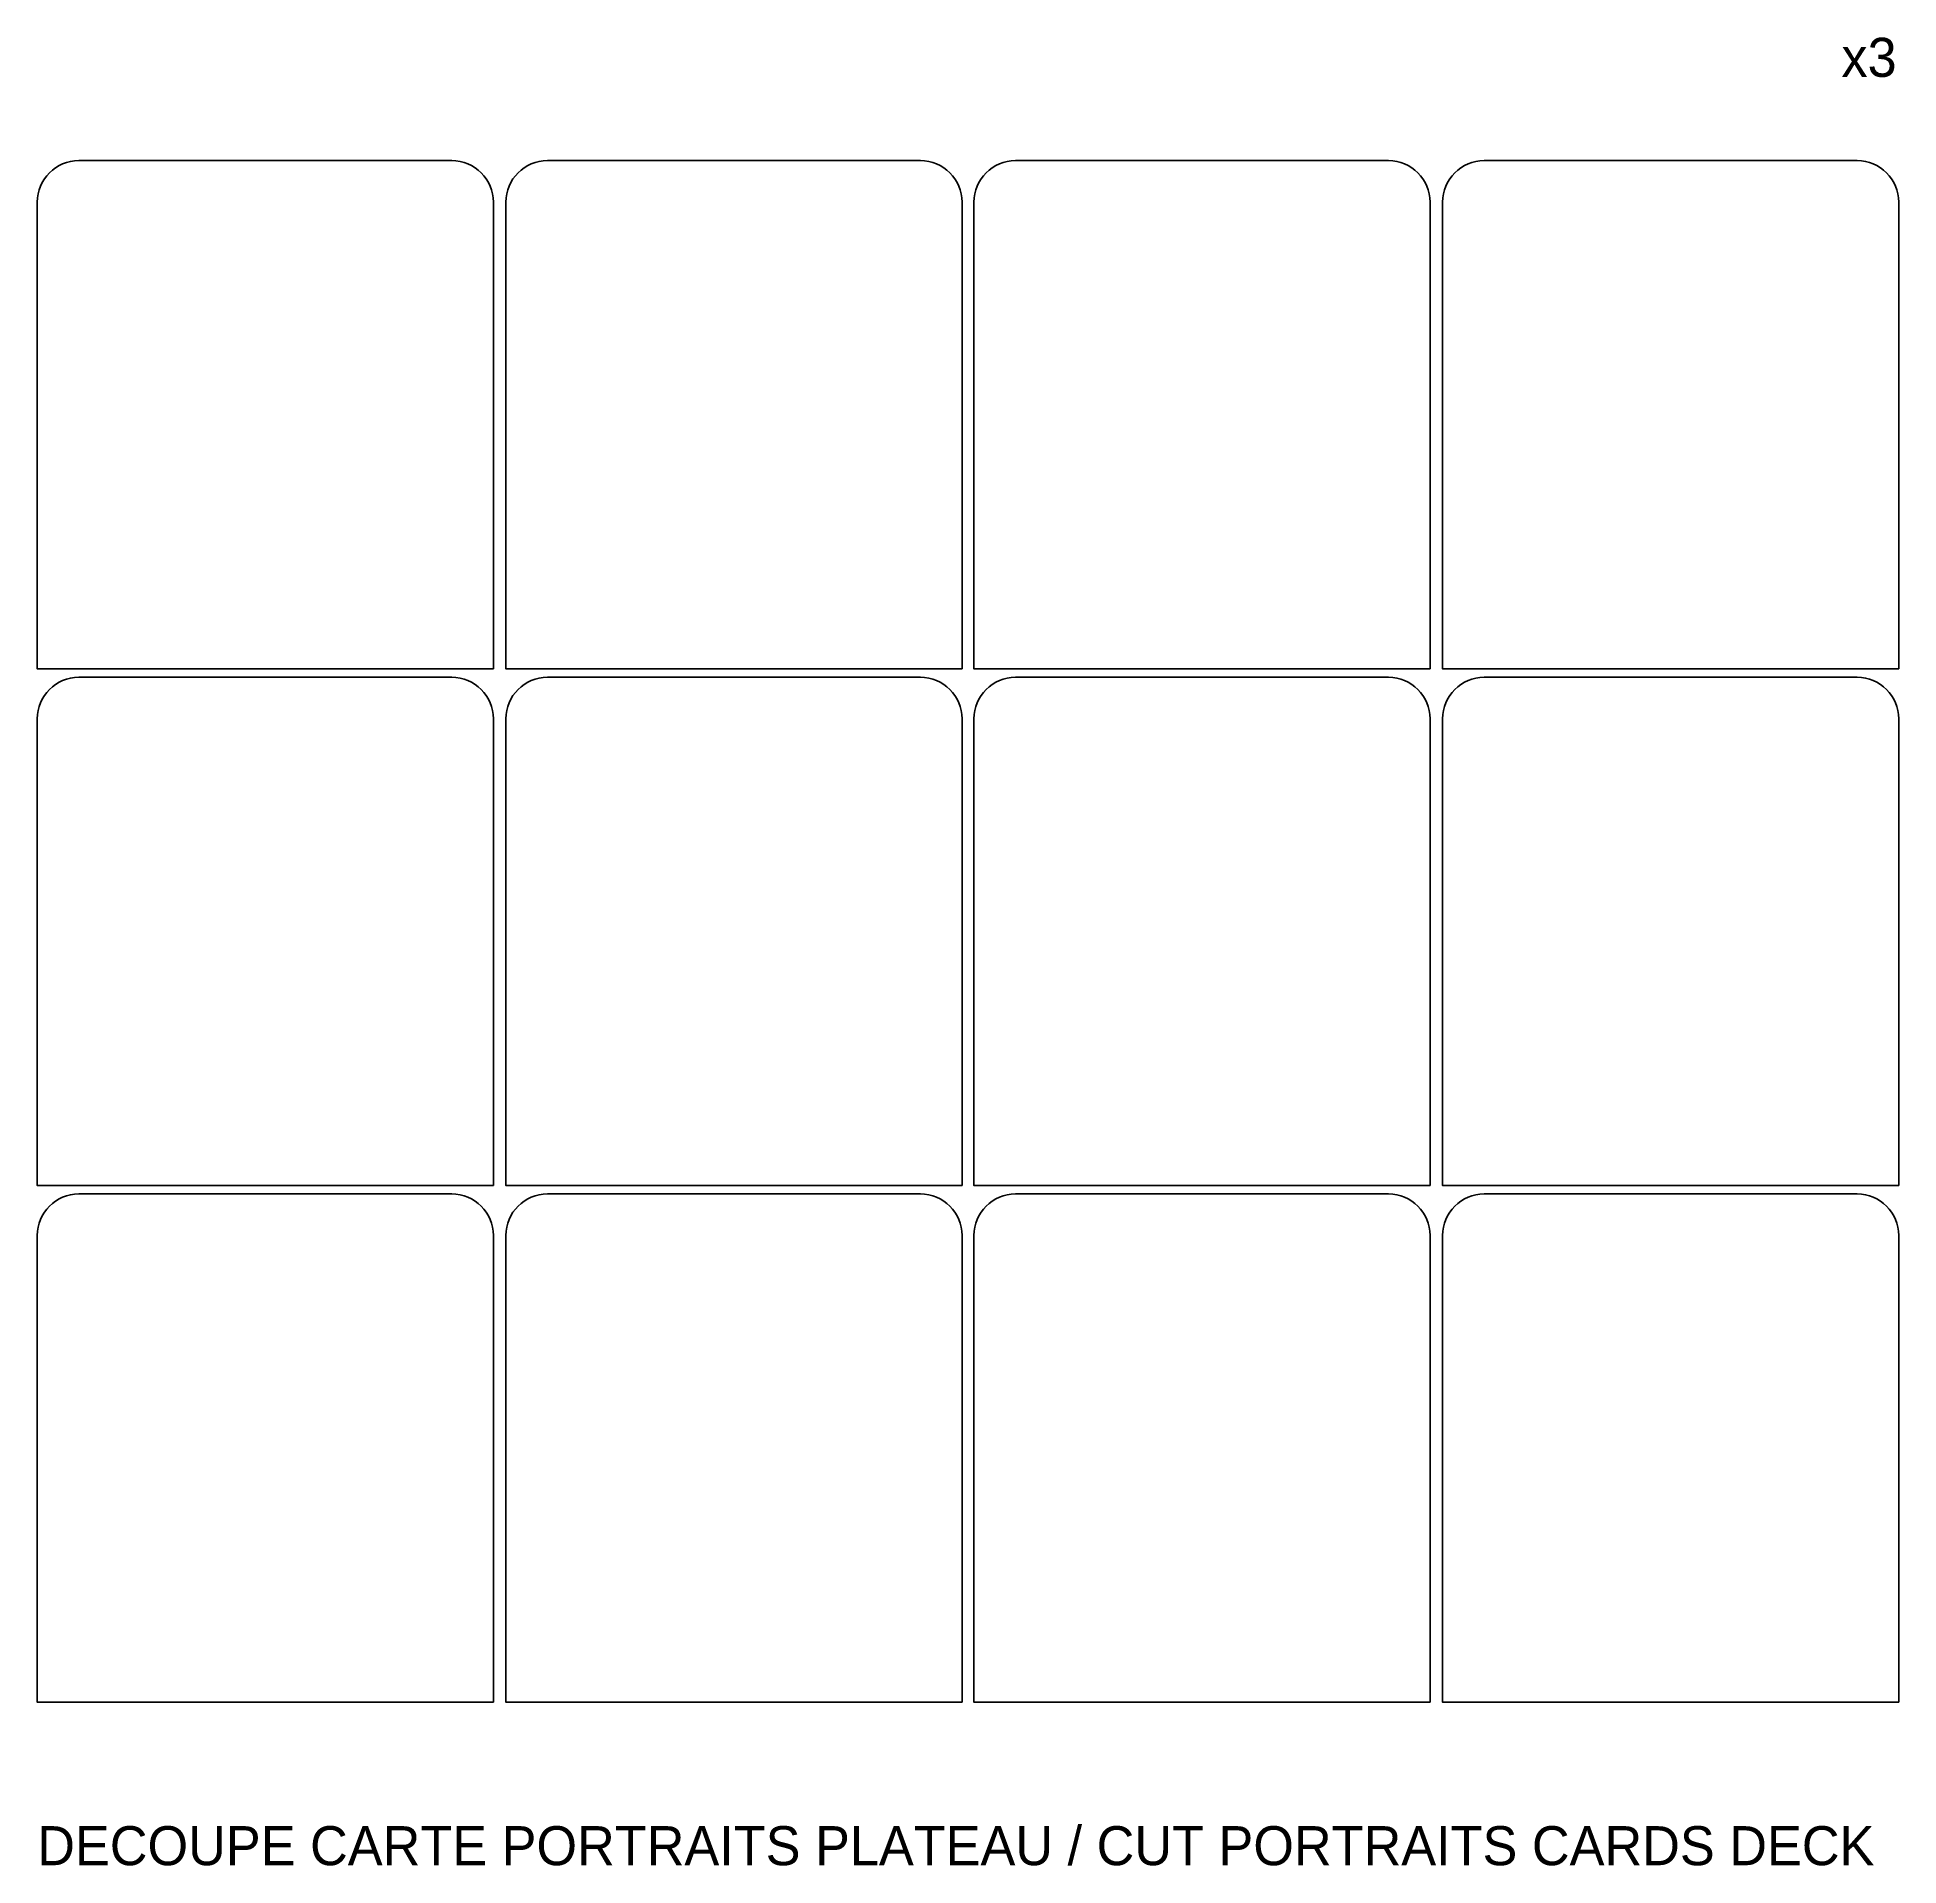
# Model space of a CAD drawing. Header units: millimetres. Extents: x -208 to 941, y -130 to 185.
# Drawn here: x 655.6 to 941.3, y -96.9 to 183.7 of the extents above; entities that cross this region are included whole.
import ezdxf

# ---------------------------------------------------------------- set-up
doc = ezdxf.new("R2010")
doc.units = ezdxf.units.MM
doc.header["$MEASUREMENT"] = 0
doc.layers.add('Calque 1', color=7, linetype='Continuous', lineweight=0)

msp = doc.modelspace()

# ---------------------------------------------------------------- linework, layer by layer
at = {"layer": 'Calque 1', "color": 22, "lineweight": 35, "true_color": 0xe42621}
for points in [[(725.59, 86.72), (725.59, 86.72), (655.59, 86.72), (655.59, 86.72), (655.59, 86.72), (655.59, 158.34), (655.59, 158.34), (655.59, 161.86), (658.45, 164.72), (661.98, 164.72), (661.98, 164.72), (719.2, 164.72), (719.2, 164.72), (722.73, 164.72), (725.59, 161.86), (725.59, 158.34), (725.59, 158.34), (725.59, 86.72), (725.59, 86.72)], [(797.51, 86.72), (797.51, 86.72), (727.51, 86.72), (727.51, 86.72), (727.51, 86.72), (727.51, 158.34), (727.51, 158.34), (727.51, 161.86), (730.37, 164.72), (733.9, 164.72), (733.9, 164.72), (791.12, 164.72), (791.12, 164.72), (794.65, 164.72), (797.51, 161.86), (797.51, 158.34), (797.51, 158.34), (797.51, 86.72), (797.51, 86.72)], [(869.34, 86.72), (869.34, 86.72), (799.34, 86.72), (799.34, 86.72), (799.34, 86.72), (799.34, 158.34), (799.34, 158.34), (799.34, 161.86), (802.2, 164.72), (805.73, 164.72), (805.73, 164.72), (862.95, 164.72), (862.95, 164.72), (866.48, 164.72), (869.34, 161.86), (869.34, 158.34), (869.34, 158.34), (869.34, 86.72), (869.34, 86.72)], [(941.26, 86.72), (941.26, 86.72), (871.26, 86.72), (871.26, 86.72), (871.26, 86.72), (871.26, 158.34), (871.26, 158.34), (871.26, 161.86), (874.12, 164.72), (877.65, 164.72), (877.65, 164.72), (934.87, 164.72), (934.87, 164.72), (938.4, 164.72), (941.26, 161.86), (941.26, 158.34), (941.26, 158.34), (941.26, 86.72), (941.26, 86.72)], [(725.59, 7.45), (725.59, 7.45), (655.59, 7.45), (655.59, 7.45), (655.59, 7.45), (655.59, 79.06), (655.59, 79.06), (655.59, 82.58), (658.45, 85.45), (661.98, 85.45), (661.98, 85.45), (719.2, 85.45), (719.2, 85.45), (722.73, 85.45), (725.59, 82.58), (725.59, 79.06), (725.59, 79.06), (725.59, 7.45), (725.59, 7.45)], [(797.51, 7.45), (797.51, 7.45), (727.51, 7.45), (727.51, 7.45), (727.51, 7.45), (727.51, 79.06), (727.51, 79.06), (727.51, 82.58), (730.37, 85.45), (733.9, 85.45), (733.9, 85.45), (791.12, 85.45), (791.12, 85.45), (794.65, 85.45), (797.51, 82.58), (797.51, 79.06), (797.51, 79.06), (797.51, 7.45), (797.51, 7.45)], [(869.34, 7.45), (869.34, 7.45), (799.34, 7.45), (799.34, 7.45), (799.34, 7.45), (799.34, 79.06), (799.34, 79.06), (799.34, 82.58), (802.2, 85.45), (805.73, 85.45), (805.73, 85.45), (862.95, 85.45), (862.95, 85.45), (866.48, 85.45), (869.34, 82.58), (869.34, 79.06), (869.34, 79.06), (869.34, 7.45), (869.34, 7.45)], [(941.26, 7.45), (941.26, 7.45), (871.26, 7.45), (871.26, 7.45), (871.26, 7.45), (871.26, 79.06), (871.26, 79.06), (871.26, 82.58), (874.12, 85.45), (877.65, 85.45), (877.65, 85.45), (934.87, 85.45), (934.87, 85.45), (938.4, 85.45), (941.26, 82.58), (941.26, 79.06), (941.26, 79.06), (941.26, 7.45), (941.26, 7.45)], [(725.59, -71.83), (725.59, -71.83), (655.59, -71.83), (655.59, -71.83), (655.59, -71.83), (655.59, -0.22), (655.59, -0.22), (655.59, 3.3), (658.45, 6.17), (661.98, 6.17), (661.98, 6.17), (719.2, 6.17), (719.2, 6.17), (722.73, 6.17), (725.59, 3.3), (725.59, -0.22), (725.59, -0.22), (725.59, -71.83), (725.59, -71.83)], [(797.51, -71.83), (797.51, -71.83), (727.51, -71.83), (727.51, -71.83), (727.51, -71.83), (727.51, -0.22), (727.51, -0.22), (727.51, 3.3), (730.37, 6.17), (733.9, 6.17), (733.9, 6.17), (791.12, 6.17), (791.12, 6.17), (794.65, 6.17), (797.51, 3.3), (797.51, -0.22), (797.51, -0.22), (797.51, -71.83), (797.51, -71.83)], [(869.34, -71.83), (869.34, -71.83), (799.34, -71.83), (799.34, -71.83), (799.34, -71.83), (799.34, -0.22), (799.34, -0.22), (799.34, 3.3), (802.2, 6.17), (805.73, 6.17), (805.73, 6.17), (862.95, 6.17), (862.95, 6.17), (866.48, 6.17), (869.34, 3.3), (869.34, -0.22), (869.34, -0.22), (869.34, -71.83), (869.34, -71.83)], [(941.26, -71.83), (941.26, -71.83), (871.26, -71.83), (871.26, -71.83), (871.26, -71.83), (871.26, -0.22), (871.26, -0.22), (871.26, 3.3), (874.12, 6.17), (877.65, 6.17), (877.65, 6.17), (934.87, 6.17), (934.87, 6.17), (938.4, 6.17), (941.26, 3.3), (941.26, -0.22), (941.26, -0.22), (941.26, -71.83), (941.26, -71.83)]]:
    msp.add_open_spline(points, degree=3, knots=[0, 0, 0, 0, 1, 1, 1, 2, 2, 2, 3, 3, 3, 4, 4, 4, 5, 5, 5, 6, 6, 6, 6], dxfattribs=at)

# ---------------------------------------------------------------- texts
at = {"layer": 'Calque 1', "char_height": 0.2, "attachment_point": 7}
for s, insert in [('\\C18;\\c0;\\FMyriad Pro|b0|i0|c1;\\H5.994400;\\W1.000000;x3', (932.47, 177.49)), ('\\C18;\\c0;\\FMyriad Pro|b0|i0|c1;\\H5.994400;\\W1.000000;DECOUPE CARTE PORTRAITS PLATEAU / CUT PORTRAITS CARDS DECK', (655.59, -96.93))]:
    msp.add_mtext(s, dxfattribs=dict(at, insert=insert))

doc.saveas('drawing.dxf')
